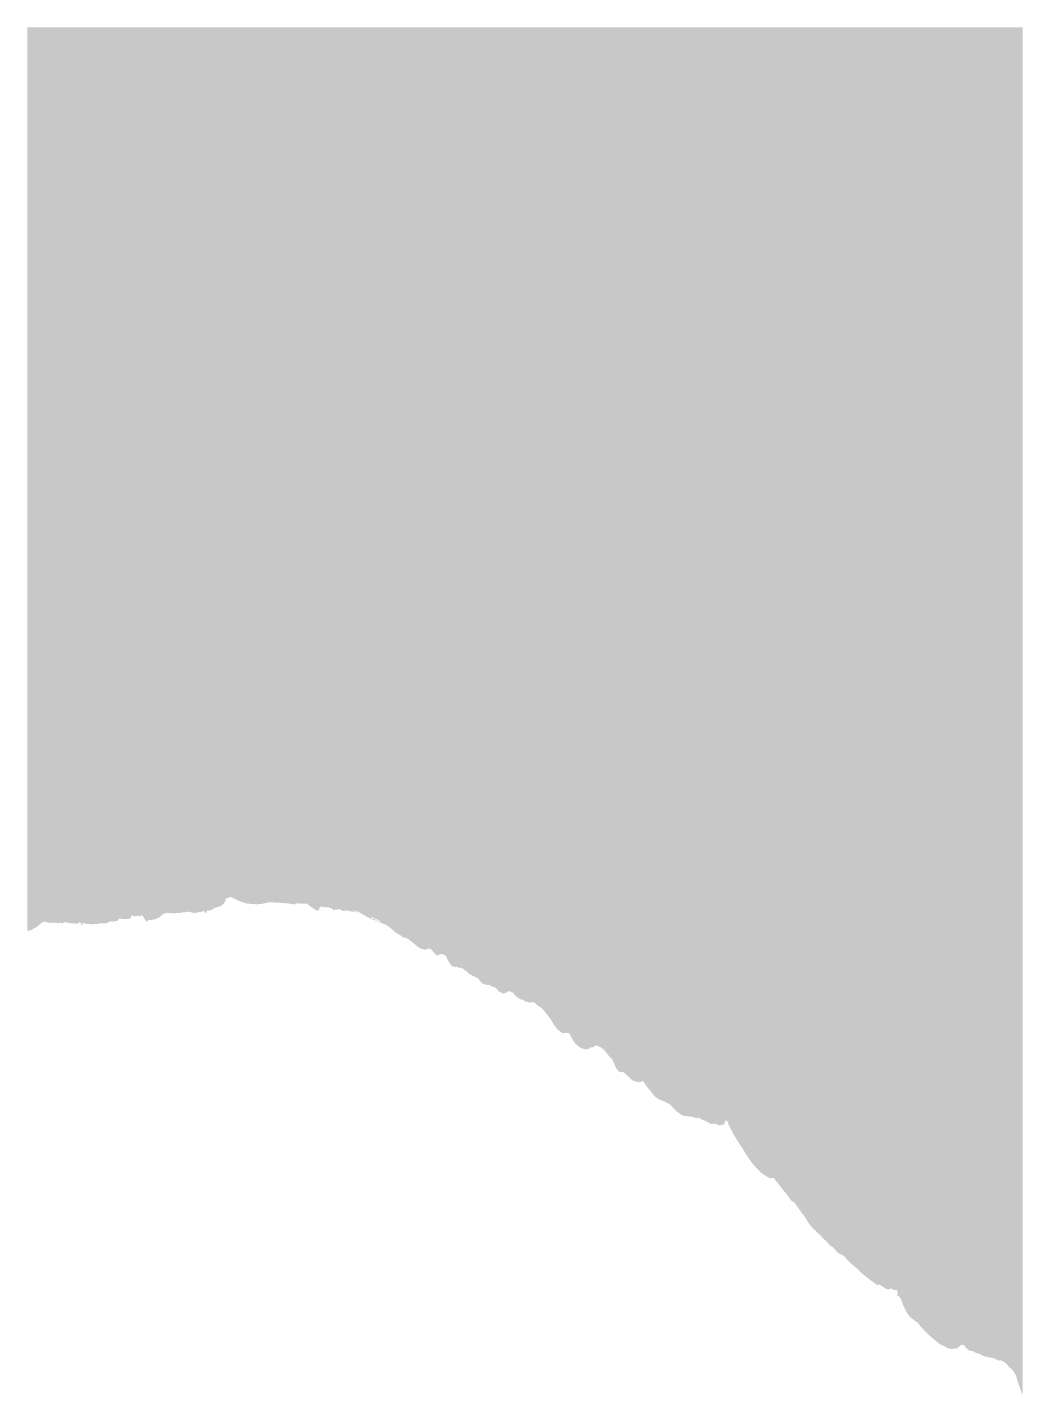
# Model space of a CAD drawing. Header units: inches. Extents: x 240830 to 693709, y 9465707 to 10087954.
import ezdxf

# ---------------------------------------------------------------- set-up
doc = ezdxf.new("R2010")
doc.units = ezdxf.units.IN
doc.header["$MEASUREMENT"] = 0

msp = doc.modelspace()

# ---------------------------------------------------------------- hatches: boundary and pattern name
msp.add_hatch(color=256).paths.add_polyline_path([(545883, 9591912), (545883, 9591878), (545882, 9591873), (545882, 9591867), (545882, 9591862), (545882, 9591858), (545882, 9591854), (545882, 9591849), (545882, 9591842), (545881, 9591835), (545882, 9591832), (545882, 9591828), (545883, 9591824), (545883, 9591821), (545883, 9591819), (545883, 9591813), (545882, 9591806), (545882, 9591801), (545881, 9591795), (545880, 9591789), (545880, 9591782), (545880, 9591777), (545880, 9591774), (545880, 9591767), (545881, 9591762), (545881, 9591755), (545881, 9591752), (545881, 9591748), (545880, 9591745), (545880, 9591741), (545880, 9591731), (545879, 9591726), (545879, 9591724), (545879, 9591723), (545880, 9591720), (545880, 9591718), (545880, 9591715), (545879, 9591712), (545879, 9591710), (545880, 9591707), (545880, 9591704), (545879, 9591698), (545879, 9591691), (545879, 9591685), (545878, 9591682), (545878, 9591680), (545877, 9591679), (545876, 9591678), (545873, 9591676), (545870, 9591672), (545867, 9591669), (545864, 9591667), (545862, 9591664), (545859, 9591661), (545856, 9591658), (545855, 9591655), (545853, 9591654), (545852, 9591653), (545852, 9591652), (545852, 9591652), (545853, 9591651), (545853, 9591650), (545853, 9591649), (545853, 9591646), (545853, 9591645), (545854, 9591644), (545855, 9591643), (545856, 9591642), (545858, 9591641), (545859, 9591640), (545860, 9591638), (545861, 9591637), (545861, 9591635), (545860, 9591633), (545860, 9591629), (545860, 9591622), (545860, 9591616), (545860, 9591609), (545861, 9591602), (545862, 9591597), (545864, 9591592), (545866, 9591587), (545867, 9591585), (545869, 9591583), (545870, 9591581), (545871, 9591578), (545872, 9591575), (545872, 9591572), (545872, 9591572), (545793, 9591572), (545797, 9591420), (545797, 9591420), (545735, 9591458), (545665, 9591476), (545554, 9591489), (545458, 9591516), (545362, 9591572), (545217, 9591596), (544984, 9591672), (544817, 9591712), (544711, 9591736), (544669, 9591754), (544603, 9591770), (544539, 9591789), (544463, 9591810), (544354, 9591844), (544095, 9591911), (543976, 9591956), (543894, 9591985), (543828, 9591961), (543767, 9591940), (543667, 9591973), (543638, 9591966), (543598, 9591966), (543553, 9591987), (543473, 9592019), (543402, 9592090), (543349, 9592154), (543275, 9592208), (543187, 9592265), (543111, 9592273), (543050, 9592273), (543002, 9592268), (542921, 9592261), (542878, 9592252), (542816, 9592234), (542658, 9592197), (542551, 9592170), (542463, 9592138), (542373, 9592154), (542285, 9592143), (542113, 9592183), (542005, 9592231), (541939, 9592231), (541875, 9592223), (541708, 9592257), (541457, 9592302), (541336, 9592347), (541235, 9592376), (541153, 9592400), (541039, 9592434), (540920, 9592466), (540732, 9592553), (540579, 9592577), (540423, 9592546), (540327, 9592495), (540184, 9592450), (540079, 9592456), (539967, 9592482), (539856, 9592469), (539753, 9592509), (539512, 9592580), (539293, 9592667), (538978, 9592807), (538600, 9592998), (538488, 9593077), (538282, 9593231), (538208, 9593249), (538163, 9593271), (538049, 9593355), (537761, 9593527), (537716, 9593562), (537644, 9593617), (537581, 9593665), (537475, 9593749), (537382, 9593821), (537221, 9593913), (537052, 9594022), (536935, 9594109), (536853, 9594170), (536721, 9594268), (536647, 9594324), (536546, 9594403), (536306, 9594596), (536081, 9594776), (535911, 9594932), (535501, 9595371), (535393, 9595488), (535094, 9595816), (535006, 9595887), (534943, 9595951), (534877, 9595990), (534827, 9596057), (534758, 9596115), (534475, 9596424), (534345, 9596668), (534218, 9596801), (534139, 9596903), (533890, 9597157), (533805, 9597250), (533715, 9597313), (533644, 9597387), (533562, 9597448), (533477, 9597525), (533344, 9597677), (533121, 9597841), (532737, 9598057), (532649, 9598106), (532427, 9598284), (532318, 9598311), (532236, 9598343), (532165, 9598385), (532020, 9598427), (531936, 9598462), (531834, 9598491), (531686, 9598546), (531572, 9598612), (531472, 9598649), (531347, 9598723), (531275, 9598753), (531199, 9598795), (531034, 9598923), (530707, 9599147), (530670, 9599224), (530563, 9599275), (530503, 9599282), (530419, 9599295), (530337, 9599316), (530218, 9599345), (530109, 9599377), (529934, 9599438), (529845, 9599488), (529707, 9599504), (529540, 9599546), (529392, 9599602), (529279, 9599648), (529157, 9599687), (529070, 9599732), (528969, 9599777), (528855, 9599840), (528746, 9599909), (528604, 9599962), (528257, 9600052), (527950, 9600216), (527508, 9600539), (527148, 9600827), (526733, 9601139), (526601, 9601266), (526365, 9601444), (526061, 9601742), (525870, 9601978), (525540, 9602325), (525339, 9602587), (525246, 9602721), (525185, 9602816), (525122, 9602885), (524979, 9603142), (524921, 9603179), (524878, 9603248), (524799, 9603391), (524709, 9603523), (524643, 9603629), (524540, 9603761), (524452, 9603864), (524361, 9603960), (524124, 9604219), (523950, 9604394), (523656, 9604706), (523460, 9604931), (523381, 9605023), (523315, 9605100), (523222, 9605227), (523079, 9605428), (522928, 9605603), (522878, 9605679), (522844, 9605740), (522812, 9605777), (522754, 9605830), (522473, 9606177), (522312, 9606404), (522184, 9606654), (522058, 9606799), (522021, 9606875), (521920, 9607016), (521849, 9607143), (521769, 9607264), (521634, 9607524), (521510, 9607711), (521485, 9607761), (521476, 9607778), (521468, 9607792), (521412, 9607894), (521343, 9607960), (521264, 9608021), (521222, 9608090), (521177, 9608175), (521116, 9608235), (521052, 9608264), (520954, 9608341), (520902, 9608423), (520851, 9608481), (520783, 9608481), (520738, 9608434), (520737, 9608379), (520761, 9608373), (520774, 9608346), (520781, 9608317), (520745, 9608280), (520696, 9608250), (520679, 9608261), (520651, 9608261), (520620, 9608264), (520590, 9608243), (520558, 9608263), (520539, 9608239), (520478, 9608234), (520425, 9608220), (520379, 9608214), (520309, 9608153), (520235, 9608143), (520163, 9608114), (520091, 9608087), (520031, 9608055), (519975, 9608054), (519947, 9608065), (519920, 9608057), (519855, 9608052), (519799, 9608043), (519727, 9608010), (519613, 9608000), (519531, 9608010), (519409, 9608003), (519195, 9608007), (519134, 9608013), (519033, 9608013), (518992, 9608033), (518946, 9608023), (518893, 9608024), (518810, 9608035), (518737, 9608034), (518634, 9608054), (518528, 9608055), (518343, 9608085), (518023, 9608111), (517658, 9608201), (517398, 9608280), (517014, 9608377), (516902, 9608403), (516420, 9608624), (516128, 9608844), (515747, 9609119), (515480, 9609318), (515192, 9609561), (514837, 9609918), (514578, 9610233), (514459, 9610365), (514218, 9610574), (513930, 9610815), (513647, 9611080), (513274, 9611437), (512628, 9612006), (512427, 9612209), (512292, 9612307), (512176, 9612373), (512091, 9612429), (512035, 9612485), (511969, 9612514), (511887, 9612495), (511816, 9612485), (511721, 9612479), (511636, 9612437), (511530, 9612445), (511406, 9612463), (511334, 9612524), (511260, 9612522), (511138, 9612524), (510990, 9612524), (510914, 9612556), (510816, 9612559), (510657, 9612548), (510559, 9612461), (510456, 9612485), (510297, 9612543), (510130, 9612654), (510056, 9612707), (509964, 9612786), (509866, 9612850), (509755, 9612966), (509583, 9613154), (509345, 9613448), (509114, 9613770), (508702, 9614485), (508381, 9615101), (508167, 9615593), (508117, 9615768), (507985, 9616019), (507936, 9616123), (507541, 9616969), (507495, 9617046), (507447, 9617145), (507388, 9617279), (507327, 9617457), (507249, 9617653), (507178, 9617906), (507061, 9618120), (507040, 9618173), (507037, 9618205), (507019, 9618275), (506992, 9618290), (506987, 9618331), (506972, 9618342), (506967, 9618367), (506955, 9618392), (506932, 9618414), (506918, 9618440), (506851, 9618550), (506793, 9618605), (506764, 9618632), (506686, 9618779), (506664, 9618774), (506621, 9618841), (506577, 9618838), (506551, 9618852), (506476, 9618859), (506380, 9618930), (506352, 9618941), (506320, 9618979), (506227, 9619072), (506169, 9619106), (506111, 9619131), (506053, 9619164), (506000, 9619233), (505993, 9619284), (505963, 9619325), (505920, 9619394), (505880, 9619413), (505852, 9619476), (505824, 9619481), (505744, 9619597), (505677, 9619672), (505644, 9619739), (505609, 9619742), (505602, 9619769), (505566, 9619783), (505547, 9619818), (505506, 9619845), (505488, 9619883), (505445, 9619897), (505379, 9619961), (505362, 9619982), (505331, 9620013), (505256, 9620044), (505226, 9620065), (505027, 9620316), (504968, 9620456), (504889, 9620583), (504810, 9620695), (504751, 9620745), (504685, 9620802), (504635, 9620866), (504558, 9620954), (504514, 9621070), (504453, 9621148), (504275, 9621380), (504259, 9621404), (504237, 9621466), (504214, 9621482), (504189, 9621529), (504147, 9621548), (504114, 9621587), (504083, 9621600), (504059, 9621625), (504018, 9621662), (503973, 9621689), (503904, 9621767), (503839, 9621877), (503791, 9621999), (503727, 9622065), (503664, 9622118), (503614, 9622171), (503536, 9622221), (503503, 9622262), (503421, 9622327), (503317, 9622422), (503204, 9622602), (502960, 9622922), (502914, 9622969), (502843, 9622998), (502701, 9623072), (502537, 9623193), (502526, 9623213), (502465, 9623282), (502378, 9623346), (502285, 9623417), (502185, 9623475), (502065, 9623532), (501958, 9623605), (501870, 9623666), (501841, 9623703), (501817, 9623717), (501807, 9623772), (501730, 9623827), (501629, 9623870), (501513, 9623917), (501417, 9623946), (501374, 9623955), (501270, 9623965), (501185, 9624002), (501120, 9624044), (501023, 9624116), (500952, 9624187), (500883, 9624288), (500793, 9624335), (500701, 9624391), (500629, 9624436), (500547, 9624470), (500497, 9624438), (500452, 9624423), (500399, 9624431), (500277, 9624454), (500190, 9624481), (500113, 9624507), (500044, 9624538), (499984, 9624559), (499919, 9624570), (499864, 9624562), (499832, 9624548), (499782, 9624536), (499738, 9624491), (499652, 9624481), (499568, 9624507), (499489, 9624528), (499413, 9624546), (499327, 9624539), (499240, 9624542), (499176, 9624519), (499114, 9624422), (499079, 9624371), (499043, 9624360), (498955, 9624353), (498871, 9624358), (498787, 9624349), (498738, 9624331), (498704, 9624301), (498673, 9624258), (498641, 9624246), (498569, 9624231), (498523, 9624193), (498487, 9624052), (498370, 9623878), (498254, 9623813), (498064, 9623775), (497732, 9623729), (497499, 9623766), (497280, 9623796), (497049, 9623672), (496983, 9623657), (496812, 9623668), (496745, 9623675), (496725, 9623659), (496679, 9623576), (496657, 9623570), (496627, 9623581), (496553, 9623571), (496518, 9623561), (496511, 9623545), (496563, 9623547), (496565, 9623489), (496565, 9623435), (496550, 9623385), (496487, 9623313), (496447, 9623274), (496407, 9623258), (496379, 9623230), (496342, 9623178), (496271, 9623114), (496250, 9623087), (496236, 9623052), (496146, 9622990), (496098, 9622985), (496076, 9622960), (495958, 9622939), (495621, 9622962), (495503, 9622995), (495492, 9622918), (495460, 9622883), (495393, 9622879), (495329, 9622872), (495287, 9622892), (495254, 9622879), (495107, 9622940), (495083, 9622881), (495035, 9622852), (494996, 9622878), (494909, 9622853), (494856, 9622858), (494808, 9622835), (494707, 9622804), (494585, 9622803), (494179, 9622943), (493833, 9623096), (493549, 9623221), (493504, 9623264), (493215, 9623344), (493069, 9623368), (492964, 9623391), (492829, 9623449), (492817, 9623454), (492653, 9623559), (492555, 9623657), (492361, 9623711), (492065, 9623859), (491758, 9624039), (491403, 9624346), (491162, 9624564), (490725, 9624906), (490456, 9625182), (490194, 9625481), (489858, 9625918), (488524, 9627926), (488013, 9628913), (487732, 9629598), (487476, 9630038), (487359, 9630120), (487223, 9630195), (487083, 9630237), (486987, 9630290), (486907, 9630251), (486847, 9630222), (486752, 9630226), (486540, 9630339), (486181, 9630352), (486031, 9630402), (485827, 9630425), (485783, 9630408), (485546, 9630317), (485472, 9630286), (485315, 9630258), (485046, 9630297), (484914, 9630267), (484833, 9630184), (484681, 9630168), (484517, 9630193), (484400, 9630243), (484165, 9630352), (484063, 9630413), (484031, 9630437), (483965, 9630469), (483895, 9630517), (483248, 9631059), (482626, 9631341), (482310, 9631657), (482145, 9631852), (481923, 9632101), (481834, 9632226), (481711, 9632331), (481688, 9632351), (481640, 9632455), (481547, 9632567), (481407, 9632733), (481262, 9632855), (480277, 9634225), (479236, 9636039), (479239, 9636082), (479181, 9636190), (479122, 9636204), (479133, 9636250), (479123, 9636394), (479088, 9636412), (479078, 9636371), (479038, 9636404), (479005, 9636536), (478971, 9636601), (478910, 9636623), (478882, 9636656), (478882, 9636725), (478827, 9636756), (478767, 9636908), (478704, 9636922), (478691, 9636964), (478598, 9637029), (478517, 9637136), (478389, 9637208), (478250, 9637371), (478157, 9637540), (478015, 9637758), (477995, 9637820), (477948, 9637870), (477933, 9637952), (477902, 9637986), (477867, 9637991), (477850, 9638032), (477857, 9638080), (477808, 9638151), (477731, 9638209), (477637, 9638304), (477498, 9638398), (477293, 9638659), (477247, 9638756), (477207, 9638795), (477182, 9638855), (477150, 9638840), (477106, 9638878), (477098, 9638932), (476956, 9639099), (476905, 9639118), (476799, 9639346), (476714, 9639477), (476640, 9639546), (476572, 9639667), (476416, 9639838), (476301, 9639920), (475393, 9641055), (475330, 9641093), (475146, 9641289), (475095, 9641314), (475067, 9641366), (475039, 9641394), (475018, 9641432), (474989, 9641495), (474879, 9641561), (474837, 9641629), (474700, 9641786), (474638, 9641814), (474569, 9641889), (474511, 9641938), (474491, 9641956), (474435, 9642011), (474420, 9642027), (474322, 9642086), (474234, 9642125), (474122, 9642117), (473927, 9642184), (473695, 9642311), (473565, 9642388), (473311, 9642592), (473144, 9642729), (472940, 9642928), (472718, 9643145), (472233, 9643638), (472208, 9643736), (472051, 9643777), (471944, 9643854), (471737, 9643980), (471447, 9644139), (471219, 9644240), (471087, 9644290), (471011, 9644305), (470915, 9644320), (470793, 9644329), (470718, 9644321), (470651, 9644325), (470523, 9644322), (470497, 9644324), (470432, 9644325), (470366, 9644327), (470318, 9644327), (470282, 9644319), (470231, 9644303), (470183, 9644285), (470130, 9644272), (470087, 9644253), (470033, 9644234), (469977, 9644212), (469958, 9644205), (469935, 9644195), (469834, 9644155), (469702, 9644108), (469606, 9644086), (469537, 9644082), (469368, 9644097), (469277, 9644108), (469186, 9644120), (469157, 9644133), (469129, 9644147), (469071, 9644174), (468948, 9644201), (468832, 9644255), (468394, 9644423), (468012, 9644526), (467482, 9644622), (467083, 9644816), (466883, 9644974), (466615, 9645184), (466096, 9645530), (465909, 9645525), (465767, 9645545), (465698, 9645536), (465654, 9645517), (465603, 9645504), (465544, 9645506), (465475, 9645528), (465414, 9645547), (465394, 9645553), (465305, 9645590), (465262, 9645607), (465220, 9645624), (465157, 9645658), (465137, 9645668), (465116, 9645684), (464610, 9646033), (464318, 9646137), (464173, 9646218), (463872, 9646466), (463304, 9646816), (463024, 9647093), (462738, 9647400), (462389, 9647885), (462192, 9648203), (462066, 9648454), (461761, 9648710), (461526, 9648746), (461474, 9648796), (461306, 9648848), (461175, 9648884), (461132, 9648927), (461009, 9649000), (460905, 9649033), (460740, 9649133), (460474, 9649194), (460430, 9649209), (460389, 9649203), (460326, 9649226), (460143, 9649229), (460103, 9649235), (460071, 9649252), (459958, 9649266), (459905, 9649276), (459875, 9649265), (459807, 9649253), (459749, 9649254), (459665, 9649258), (459604, 9649259), (459544, 9649252), (459497, 9649246), (459456, 9649246), (459396, 9649230), (459320, 9649195), (459206, 9649122), (459116, 9649040), (459065, 9648952), (458988, 9648871), (458920, 9648817), (458868, 9648792), (458829, 9648763), (458777, 9648730), (458712, 9648698), (458594, 9648649), (458560, 9648611), (458494, 9648580), (458146, 9648534), (458108, 9648535), (458033, 9648537), (458000, 9648512), (457904, 9648478), (457861, 9648451), (457829, 9648425), (457799, 9648407), (457787, 9648380), (457779, 9648344), (457815, 9648271), (457898, 9648201), (457898, 9648201), (457863, 9648137), (457815, 9648062), (457578, 9648107), (457422, 9648200), (457134, 9648397), (456855, 9648597), (456579, 9648624), (456351, 9648720), (455894, 9648860), (455597, 9649069), (455386, 9649269), (455274, 9649363), (455102, 9649590), (454716, 9649976), (454340, 9650481), (454129, 9650671), (453396, 9651154), (453176, 9651288), (452993, 9651315), (452702, 9651273), (452559, 9651320), (452001, 9651655), (451761, 9651767), (451671, 9651864), (451515, 9651996), (451323, 9652083), (451184, 9652078), (451106, 9652073), (451001, 9652095), (450895, 9652136), (450820, 9652186), (450734, 9652218), (450650, 9652231), (450536, 9652211), (450416, 9652205), (450362, 9652198), (450303, 9652202), (450237, 9652198), (450137, 9652209), (450023, 9652270), (449904, 9652306), (449772, 9652317), (449703, 9652305), (449482, 9652263), (449391, 9652307), (449276, 9652337), (449199, 9652366), (449127, 9652382), (449063, 9652394), (448957, 9652410), (448862, 9652431), (448748, 9652455), (448667, 9652478), (448577, 9652508), (448484, 9652558), (448393, 9652618), (447852, 9652939), (447561, 9653142), (447219, 9653469), (446820, 9654018), (446541, 9654402), (446302, 9654646), (446040, 9655072), (445900, 9655225), (445631, 9655328), (445268, 9655434), (445074, 9655530), (444794, 9655694), (444553, 9655837), (444215, 9656056), (443947, 9656120), (443643, 9656210), (443323, 9656398), (442915, 9656683), (442589, 9656884), (442225, 9656953), (441907, 9657123), (441397, 9657544), (441074, 9657961), (440762, 9658308), (440217, 9658620), (439814, 9658938), (439421, 9659294), (438899, 9659644), (438832, 9659632), (438652, 9659656), (438443, 9659731), (438140, 9659945), (438062, 9659948), (437983, 9659980), (437804, 9659964), (437632, 9659970), (437535, 9659998), (437455, 9660006), (437317, 9659969), (437207, 9659944), (437136, 9659940), (437069, 9659957), (436989, 9659988), (436903, 9660022), (436362, 9660414), (436177, 9660504), (435983, 9660419), (435835, 9660353), (435637, 9660298), (435475, 9660287), (435285, 9660340), (435084, 9660390), (434869, 9660475), (434642, 9660557), (434203, 9660716), (433959, 9660874), (433724, 9661078), (433568, 9661255), (433319, 9661589), (433187, 9661800), (433025, 9662052), (432700, 9662520), (432557, 9662785), (432287, 9663224), (432200, 9663462), (432089, 9663697), (431861, 9663996), (431739, 9664245), (431660, 9664515), (431525, 9664912), (431403, 9665094), (431342, 9665294), (431123, 9665515), (430760, 9665690), (430266, 9665920), (430065, 9666005), (429890, 9666018), (429707, 9666097), (429488, 9666153), (429218, 9666290), (429057, 9666301), (428755, 9666280), (428496, 9666198), (428437, 9666044), (428332, 9665886), (428215, 9665798), (428096, 9665740), (427980, 9665716), (427919, 9665708), (427792, 9665661), (427580, 9665677), (427339, 9665706), (427059, 9665788), (426763, 9665936), (426593, 9666052), (426265, 9666357), (426062, 9666578), (425509, 9667246), (425260, 9667589), (425088, 9667843), (424892, 9668164), (424794, 9668246), (424717, 9668264), (424527, 9668257), (424395, 9668314), (424133, 9668459), (423946, 9668574), (423608, 9668757), (423524, 9668766), (423329, 9668763), (423164, 9668762), (423096, 9668721), (422872, 9668571), (422695, 9668427), (422607, 9668393), (422490, 9668351), (422410, 9668321), (422152, 9668264), (421976, 9668237), (421746, 9668240), (421528, 9668270), (421289, 9668343), (421165, 9668382), (421085, 9668438), (420985, 9668455), (420781, 9668543), (420735, 9668548), (420689, 9668553), (420484, 9668523), (420275, 9668534), (420095, 9668574), (419950, 9668687), (419920, 9668701), (419907, 9668707), (419608, 9668989), (419381, 9669058), (419059, 9669167), (418595, 9669426), (418303, 9669654), (418086, 9669862), (417666, 9670235), (417576, 9670360), (417280, 9670566), (416957, 9670754), (416698, 9670889), (416450, 9671137), (416272, 9671343), (415960, 9671632), (415778, 9671783), (415632, 9671867), (415407, 9672016), (414987, 9672346), (414764, 9672521), (414505, 9672735), (414124, 9672987), (413740, 9673233), (413335, 9673398), (413090, 9673508), (412634, 9673772), (412402, 9673820), (412140, 9673794), (411978, 9673693), (411907, 9673606), (411793, 9673587), (411682, 9673669), (411592, 9673836), (411319, 9674307), (411095, 9674513), (410798, 9674603), (410481, 9674712), (410036, 9675011), (409457, 9675468), (409023, 9675590), (408595, 9675892), (408267, 9676142), (407813, 9676487), (407561, 9676711), (407460, 9676817), (407107, 9677164), (406905, 9677359), (406393, 9677797), (405917, 9678180), (405483, 9678532), (405335, 9678643), (405162, 9678751), (405055, 9678841), (404211, 9679434), (403834, 9679630), (403498, 9679763), (403295, 9679823), (403189, 9679805), (403123, 9679744), (403033, 9679733), (402933, 9679846), (402858, 9679974), (402671, 9680107), (402448, 9680196), (402284, 9680255), (402160, 9680265), (402091, 9680215), (401996, 9680202), (401882, 9680300), (401757, 9680509), (401596, 9680740), (401450, 9680962), (401230, 9681217), (400861, 9681473), (400379, 9681768), (399972, 9681960), (399108, 9682390), (398355, 9682715), (397890, 9682916), (397798, 9682889), (397651, 9682830), (397488, 9682922), (397420, 9682915), (397296, 9682872), (397253, 9682828), (397226, 9682774), (397177, 9682670), (397167, 9682551), (397220, 9682509), (397344, 9682512), (397524, 9682530), (397717, 9682488), (397897, 9682386), (398287, 9682291), (398565, 9682271), (398860, 9682213), (399042, 9682083), (399131, 9681911), (399268, 9681781), (399341, 9681682), (399721, 9681564), (400362, 9681302), (400770, 9680877), (400964, 9680773), (401263, 9680659), (401554, 9680622), (401636, 9680519), (401636, 9680421), (401458, 9680403), (401234, 9680467), (400922, 9680545), (400731, 9680685), (400545, 9680862), (400415, 9681050), (400314, 9681135), (398971, 9681617), (398814, 9681649), (398714, 9681741), (398543, 9681785), (398483, 9681832), (398388, 9681792), (398362, 9681681), (398305, 9681743), (398025, 9681879), (397972, 9681947), (397879, 9681981), (397743, 9681994), (397702, 9682043), (397619, 9682060), (397508, 9682120), (397375, 9682205), (397203, 9682265), (397088, 9682284), (397042, 9682335), (396927, 9682396), (396643, 9682503), (396539, 9682548), (396465, 9682585), (396239, 9682619), (396159, 9682646), (396065, 9682760), (395974, 9682836), (395904, 9682891), (395829, 9682919), (395678, 9682963), (395578, 9683007), (395497, 9683058), (395430, 9683085), (395357, 9683124), (395258, 9683136), (395200, 9683177), (395142, 9683242), (395054, 9683313), (394981, 9683349), (394784, 9683468), (394653, 9683564), (394525, 9683666), (394419, 9683767), (394340, 9683743), (394240, 9683820), (393911, 9684011), (393822, 9684056), (393747, 9684112), (393555, 9684235), (393508, 9684194), (393288, 9684278), (393115, 9684405), (392666, 9684808), (392594, 9684849), (392576, 9684779), (392090, 9685110), (391072, 9685533), (390242, 9685826), (389972, 9685927), (389657, 9686025), (389453, 9686095), (389309, 9686097), (389192, 9686110), (389120, 9686064), (389103, 9685992), (389247, 9686024), (389317, 9685996), (389398, 9686028), (389503, 9686003), (389567, 9685953), (389674, 9685897), (389835, 9685798), (389901, 9685754), (389928, 9685683), (389985, 9685672), (390327, 9685427), (390538, 9685189), (390607, 9685155), (390585, 9685092), (390522, 9685085), (390470, 9685110), (390337, 9685221), (390139, 9685317), (390018, 9685346), (389967, 9685400), (389820, 9685462), (389716, 9685486), (389565, 9685517), (389158, 9685562), (389094, 9685524), (388950, 9685543), (388864, 9685579), (388760, 9685625), (388702, 9685606), (388590, 9685536), (388431, 9685586), (388320, 9685608), (388221, 9685653), (388159, 9685658), (388085, 9685651), (387860, 9685665), (387777, 9685686), (387707, 9685704), (387570, 9685742), (387494, 9685762), (387404, 9685775), (386867, 9685918), (386314, 9686085), (386015, 9686146), (385858, 9686159), (385734, 9686054), (385728, 9685976), (385947, 9685835), (386051, 9685787), (386273, 9685796), (386420, 9685764), (386559, 9685702), (386549, 9685610), (386400, 9685635), (386298, 9685636), (386161, 9685643), (385813, 9685779), (385738, 9685851), (385616, 9685911), (385366, 9686006), (385285, 9686028), (385152, 9686055), (385054, 9686032), (384963, 9685995), (384970, 9685907), (384917, 9685877), (384825, 9685963), (384744, 9685980), (384659, 9685886), (384541, 9685825), (384466, 9685837), (384112, 9686037), (384081, 9685963), (384005, 9685920), (384001, 9686050), (383969, 9686146), (383859, 9686190), (383831, 9686245), (383785, 9686279), (383696, 9686301), (383553, 9686306), (383437, 9686286), (383343, 9686331), (383165, 9686431), (382978, 9686519), (382821, 9686579), (382701, 9686595), (382587, 9686615), (382394, 9686663), (382210, 9686671), (382072, 9686598), (381903, 9686520), (381941, 9686466), (381968, 9686396), (381995, 9686247), (381935, 9686198), (381870, 9686323), (381794, 9686378), (381480, 9686470), (381316, 9686432), (381204, 9686395), (381134, 9686397), (381088, 9686442), (380892, 9686484), (380757, 9686455), (380672, 9686432), (380694, 9686334), (380575, 9686175), (380575, 9686059), (380433, 9686051), (380302, 9685943), (380215, 9685935), (380042, 9686225), (380100, 9686255), (380132, 9686321), (379855, 9686634), (379459, 9686882), (379218, 9686977), (378195, 9687314), (377711, 9687455), (377355, 9687444), (376743, 9687518), (376291, 9687530), (376009, 9687539), (375882, 9687471), (375762, 9687401), (375660, 9687369), (375638, 9687433), (375625, 9687528), (375478, 9687707), (374822, 9687851), (374763, 9687799), (374577, 9687815), (374392, 9687750), (374270, 9687646), (373970, 9687642), (373753, 9687562), (373405, 9687526), (373305, 9687491), (373287, 9687376), (373463, 9687352), (373715, 9687501), (373911, 9687499), (374015, 9687359), (374087, 9687189), (373946, 9687128), (373863, 9687196), (373709, 9687223), (373653, 9686940), (373744, 9686779), (373808, 9686697), (373756, 9686599), (373677, 9686604), (373569, 9686663), (373511, 9686456), (373397, 9686347), (373365, 9686261), (373336, 9686140), (372873, 9686010), (372482, 9686152), (372397, 9686176), (372313, 9686225), (372162, 9686332), (371947, 9686406), (371709, 9686536), (371687, 9686618), (371711, 9686692), (371672, 9686766), (371587, 9686787), (371497, 9686779), (371492, 9686650), (371404, 9686560), (371324, 9686569), (371137, 9686776), (371051, 9686862), (370734, 9687152), (370522, 9687318), (370238, 9687508), (370069, 9687616), (369953, 9687681), (369852, 9687789), (369691, 9687913), (369577, 9688024), (369446, 9688106), (369309, 9688186), (369222, 9688233), (369130, 9688288), (368967, 9688363), (368914, 9688403), (368841, 9688438), (368779, 9688518), (368757, 9688579), (368688, 9688620), (368596, 9688640), (368558, 9688684), (368548, 9688755), (368439, 9688871), (368377, 9688996), (368338, 9689041), (368308, 9689108), (368229, 9689150), (368100, 9689101), (368002, 9689092), (367928, 9689079), (367842, 9689089), (367763, 9689095), (367676, 9689109), (367552, 9689121), (367427, 9689117), (367229, 9689131), (367023, 9689160), (366862, 9689157), (366743, 9689187), (366586, 9689213), (366435, 9689239), (366270, 9689156), (366143, 9689130), (365990, 9689152), (365869, 9689170), (365710, 9689187), (365625, 9689203), (365531, 9689184), (365429, 9689194), (365335, 9689201), (365202, 9689175), (365089, 9689177), (364966, 9689191), (364853, 9689215), (364697, 9689250), (364607, 9689257), (364425, 9689241), (364210, 9689245), (364016, 9689248), (363740, 9689225), (363586, 9689250), (363393, 9689227), (363218, 9689213), (362944, 9689156), (362710, 9689076), (362637, 9688946), (362620, 9688851), (362538, 9688779), (362420, 9688794), (362216, 9688809), (362038, 9688853), (361844, 9688875), (360688, 9689071), (360513, 9689123), (360417, 9689128), (360302, 9689115), (360240, 9689122), (359890, 9689189), (359731, 9689204), (359554, 9689229), (359204, 9689296), (358970, 9689323), (358899, 9689310), (358631, 9689343), (358398, 9689362), (358215, 9689375), (358058, 9689369), (358007, 9689374), (357972, 9689324), (357822, 9689334), (357470, 9689435), (357289, 9689447), (357200, 9689433), (356800, 9689430), (356126, 9689521), (355719, 9689550), (355249, 9689556), (354992, 9689551), (354733, 9689548), (353991, 9689625), (353499, 9689658), (353091, 9689693), (352597, 9689753), (352384, 9689758), (352033, 9689768), (351672, 9689766), (351212, 9689754), (350994, 9689741), (350571, 9689685), (349925, 9689543), (349510, 9689440), (348698, 9689314), (348372, 9689255), (348243, 9689226), (348137, 9689202), (348006, 9689150), (347837, 9689108), (347704, 9689085), (347615, 9689061), (347511, 9689052), (347112, 9689032), (346796, 9688997), (345980, 9688932), (345348, 9688899), (344438, 9688918), (344220, 9688923), (343829, 9688950), (343423, 9688954), (343035, 9688983), (342210, 9689072), (341927, 9689123), (341710, 9689185), (341278, 9689179), (341106, 9689189), (340570, 9689265), (340413, 9689299), (340031, 9689392), (338919, 9689765), (338446, 9689976), (338256, 9690038), (338171, 9690060), (337994, 9690107), (337780, 9690175), (337438, 9690348), (337320, 9690397), (336851, 9690569), (336626, 9690660), (336448, 9690725), (336259, 9690802), (336151, 9690853), (335965, 9690935), (335777, 9691028), (335218, 9691292), (334526, 9691654), (334108, 9691841), (333563, 9692110), (333491, 9692140), (333287, 9692121), (333157, 9692105), (333102, 9692060), (332880, 9691903), (332639, 9691869), (332591, 9691882), (332440, 9691881), (332359, 9691835), (332278, 9691789), (331961, 9691744), (331891, 9691656), (331807, 9691574), (331733, 9691560), (331657, 9691543), (331600, 9691489), (331571, 9691436), (331516, 9691417), (331399, 9691417), (331285, 9691425), (331201, 9691441), (331113, 9691449), (331026, 9691399), (330984, 9691357), (330952, 9691304), (330952, 9691232), (330979, 9691169), (331031, 9691079), (331069, 9690946), (331095, 9690841), (331119, 9690735), (331140, 9690663), (331129, 9690587), (331050, 9690446), (330667, 9689973), (330591, 9689838), (330419, 9689626), (330312, 9689444), (330044, 9689113), (329907, 9688898), (329742, 9688740), (329458, 9688471), (329141, 9688247), (328893, 9688116), (328556, 9687952), (328188, 9687844), (327897, 9687715), (327569, 9687677), (327459, 9687617), (327374, 9687597), (327318, 9687578), (327221, 9687502), (327118, 9687474), (326941, 9687450), (326803, 9687407), (326750, 9687372), (326668, 9687348), (326536, 9687327), (326443, 9687321), (326343, 9687321), (326247, 9687339), (326184, 9687339), (326084, 9687332), (325926, 9687096), (325838, 9686998), (325744, 9686910), (325649, 9686886), (325538, 9686854), (325485, 9686801), (325441, 9686747), (325401, 9686700), (325329, 9686664), (325224, 9686622), (325142, 9686558), (325001, 9686485), (324876, 9686421), (324731, 9686364), (324548, 9686279), (324315, 9686198), (323541, 9685975), (323269, 9685986), (322975, 9686049), (322679, 9686131), (322623, 9686094), (322546, 9685837), (322422, 9685642), (322353, 9685507), (322398, 9685393), (322468, 9685387), (322891, 9685323), (322651, 9685213), (322471, 9685163), (322159, 9685029), (322041, 9685044), (321852, 9685032), (321742, 9685081), (321648, 9685154), (321630, 9685228), (321577, 9685398), (321258, 9685703), (321146, 9685761), (320918, 9685831), (320721, 9685806), (320634, 9685780), (320250, 9685580), (320025, 9685470), (319847, 9685390), (320007, 9685402), (320072, 9685398), (320188, 9685398), (320175, 9685350), (320083, 9685317), (319956, 9685297), (319443, 9685280), (319271, 9685300), (319023, 9685285), (318666, 9685205), (318472, 9685184), (318329, 9685143), (318003, 9685125), (317700, 9685005), (317537, 9684954), (317339, 9684940), (317124, 9684948), (316723, 9684955), (316481, 9684969), (316030, 9685042), (315540, 9685207), (315252, 9685280), (314934, 9685419), (314715, 9685460), (314468, 9685549), (314345, 9685580), (314227, 9685544), (313910, 9685431), (313731, 9685403), (313541, 9685357), (313364, 9685318), (313146, 9685314), (312817, 9685260), (312624, 9685244), (312389, 9685232), (312102, 9685177), (311761, 9685183), (311643, 9685186), (311536, 9685198), (311478, 9685220), (311331, 9685212), (311234, 9685167), (311184, 9685194), (311132, 9685242), (311062, 9685229), (311005, 9685193), (311032, 9685102), (310979, 9685082), (310973, 9685159), (310884, 9685120), (310872, 9685043), (310811, 9685035), (310746, 9685003), (310657, 9684984), (310544, 9684954), (310471, 9684934), (310399, 9684915), (310284, 9684910), (310224, 9684935), (309968, 9684898), (309421, 9684923), (308975, 9684956), (308130, 9684808), (307755, 9684742), (307519, 9684735), (307330, 9684722), (307262, 9684717), (307044, 9684739), (306966, 9684744), (306891, 9684757), (306820, 9684765), (306516, 9684788), (306046, 9684896), (305925, 9684903), (305857, 9684922), (305762, 9684910), (305680, 9684895), (305608, 9684881), (305485, 9684883), (305381, 9684892), (305225, 9684906), (305131, 9684922), (305057, 9684932), (304889, 9684946), (304799, 9684964), (304717, 9685000), (304642, 9684981), (304584, 9684963), (304531, 9684990), (304434, 9684983), (304323, 9684969), (304109, 9684882), (303931, 9684831), (303858, 9684829), (303777, 9684801), (303726, 9684755), (303668, 9684752), (303544, 9684799), (303476, 9684766), (303431, 9684713), (303367, 9684728), (303306, 9684765), (303229, 9684718), (303178, 9684675), (303095, 9684659), (303054, 9684620), (302943, 9684523), (302933, 9684580), (302846, 9684536), (302761, 9684508), (302707, 9684473), (302727, 9684431), (302666, 9684395), (302593, 9684396), (302528, 9684305), (302479, 9684270), (302431, 9684295), (302382, 9684266), (302304, 9684222), (302249, 9684170), (302193, 9684117), (302139, 9684095), (302071, 9684027), (302007, 9683967), (301954, 9683910), (301925, 9683858), (301859, 9683789), (301859, 9683749), (301679, 9683565), (301511, 9683426), (301354, 9683325), (301048, 9683068), (300806, 9682902), (300431, 9682710), (300286, 9682634), (300086, 9682526), (299726, 9682323), (299630, 9682293), (299394, 9682220), (299226, 9682171), (299072, 9682133), (298829, 9682039), (298718, 9682014), (298619, 9681970), (298037, 9681861), (297442, 9681770), (296626, 9681673), (296552, 9681691), (296262, 9681678), (296160, 9681693), (296110, 9681653), (296022, 9681636), (295943, 9681612), (295687, 9681489), (295501, 9681399), (295351, 9681318), (295194, 9681179), (295099, 9681011), (295068, 9680965), (295022, 9680895), (294945, 9680857), (294885, 9680887), (294822, 9680928), (294820, 9681007), (294806, 9681083), (294777, 9681126), (294756, 9681167), (294741, 9681215), (294712, 9681272), (294678, 9681326), (294644, 9681351), (294597, 9681420), (294598, 9681501), (294610, 9681555), (294634, 9681625), (294555, 9681692), (294507, 9681636), (294427, 9681660), (294324, 9681788), (294293, 9681847), (294252, 9681898), (294245, 9681951), (294313, 9682009), (294322, 9682078), (294345, 9682143), (294289, 9682167), (294240, 9682122), (294136, 9682097), (294074, 9682089), (294039, 9682157), (294027, 9682213), (294056, 9682265), (294050, 9682316), (293988, 9682317), (293987, 9682370), (294010, 9682439), (294021, 9682495), (294028, 9682569), (293944, 9682559), (293935, 9682612), (293875, 9682640), (293827, 9682620), (293774, 9682670), (293743, 9682733), (293792, 9682754), (293874, 9682771), (293952, 9682802), (293928, 9682859), (293879, 9682866), (293831, 9682860), (293794, 9682817), (293758, 9682862), (293738, 9682908), (293710, 9682948), (293712, 9682999), (293738, 9683067), (293774, 9683106), (293700, 9683119), (293622, 9683078), (293588, 9683043), (293535, 9683063), (293491, 9683102), (293501, 9683144), (293476, 9683189), (293480, 9683242), (293492, 9683301), (293490, 9683379), (293481, 9683429), (293475, 9683491), (293453, 9683547), (293406, 9683573), (293365, 9683595), (293306, 9683598), (293277, 9683653), (293254, 9683719), (293238, 9683757), (293181, 9683768), (293156, 9683837), (293116, 9683888), (293061, 9683918), (292979, 9683929), (292936, 9684004), (292971, 9684039), (292929, 9684103), (292878, 9684122), (292831, 9684131), (292819, 9684094), (292794, 9684010), (292787, 9683934), (292795, 9683851), (292727, 9683727), (292718, 9683670), (292740, 9683619), (292697, 9683565), (292659, 9683507), (292614, 9683483), (292572, 9683474), (292520, 9683480), (292475, 9683459), (292409, 9683464), (292353, 9683469), (292288, 9683454), (292215, 9683460), (292143, 9683477), (292070, 9683489), (291933, 9683535), (291944, 9683582), (291896, 9683595), (291811, 9683560), (291716, 9683569), (291661, 9683579), (291582, 9683599), (291487, 9683638), (291423, 9683660), (291454, 9683692), (291497, 9683725), (291503, 9683788), (291431, 9683756), (291370, 9683715), (291322, 9683711), (291305, 9683650), (291271, 9683671), (291219, 9683624), (291154, 9683617), (291084, 9683619), (290996, 9683624), (290891, 9683632), (290800, 9683622), (290739, 9683612), (290685, 9683613), (290634, 9683639), (290594, 9683617), (290496, 9683594), (290438, 9683579), (290358, 9683532), (290293, 9683501), (290185, 9683465), (290103, 9683463), (290040, 9683447), (289948, 9683434), (289842, 9683432), (289743, 9683441), (289654, 9683439), (289529, 9683450), (289186, 9683470), (289096, 9683471), (289000, 9683472), (288843, 9683502), (288788, 9683524), (288660, 9683578), (288612, 9683629), (288593, 9683678), (288513, 9683687), (288483, 9683642), (288433, 9683635), (288457, 9683682), (288445, 9683758), (288375, 9683785), (288318, 9683763), (288252, 9683735), (288195, 9683715), (288185, 9683781), (288137, 9683815), (288054, 9683748), (287998, 9683697), (288022, 9683628), (288076, 9683576), (288079, 9683497), (288077, 9683423), (288073, 9683359), (288069, 9683252), (288052, 9683151), (288049, 9683061), (288028, 9682993), (287999, 9682896), (287992, 9682838), (287940, 9682765), (287861, 9682678), (287777, 9682612), (287673, 9682532), (287454, 9682398), (287266, 9682309), (287171, 9682275), (287100, 9682269), (287020, 9682237), (286922, 9682213), (286649, 9682152), (286407, 9682118), (286197, 9682101), (285939, 9682110), (285354, 9682102), (285085, 9682159), (284614, 9682141), (284091, 9682236), (283973, 9682228), (283601, 9682322), (283305, 9682385), (283059, 9682409), (282825, 9682371), (282635, 9682366), (282532, 9682325), (282460, 9682266), (282388, 9682175), (282319, 9682028), (282261, 9681875), (282231, 9681760), (282211, 9681682), (282167, 9681623), (281793, 9681428), (281441, 9681292), (281162, 9681217), (280941, 9681200), (280700, 9681122), (280290, 9681076), (280051, 9681049), (279920, 9681001), (279756, 9680953), (279577, 9680964), (279307, 9680963), (279220, 9681045), (279051, 9681038), (279010, 9680989), (278950, 9681048), (278880, 9681056), (278644, 9680981), (278561, 9680985), (278486, 9681068), (278280, 9680984), (278093, 9680843), (277718, 9680727), (277667, 9680672), (277542, 9680477), (277419, 9680398), (277002, 9680302), (276539, 9680207), (275900, 9680117), (275220, 9680165), (274893, 9680250), (274546, 9680158), (274284, 9680152), (273832, 9680191), (273426, 9680058), (273156, 9680006), (272981, 9680051), (272554, 9679905), (271806, 9679949), (271198, 9679866), (270509, 9679818), (270340, 9679807), (270190, 9679823), (270005, 9679780), (269028, 9679841), (268396, 9679843), (268062, 9679876), (267784, 9679923), (267469, 9680053), (267335, 9680126), (267226, 9680210), (267170, 9680229), (267068, 9680252), (266899, 9680254), (266759, 9680284), (266552, 9680231), (266464, 9680128), (266317, 9680100), (266067, 9680167), (265893, 9680298), (265734, 9680330), (265659, 9680338), (265613, 9680287), (265647, 9680179), (265698, 9680088), (265738, 9680000), (265797, 9679936), (265844, 9679843), (265869, 9679749), (265911, 9679664), (265968, 9679622), (266035, 9679562), (266091, 9679483), (266149, 9679408), (266207, 9679349), (266284, 9679296), (266325, 9679229), (266379, 9679145), (266268, 9679232), (266099, 9679306), (265766, 9679430), (265632, 9679498), (265551, 9679542), (265298, 9679819), (265123, 9680143), (265024, 9680532), (264933, 9680791), (264873, 9680854), (264781, 9680914), (264698, 9680894), (264606, 9680805), (264601, 9680615), (264452, 9680494), (264316, 9680401), (264269, 9680358), (264150, 9680283), (264079, 9680227), (263958, 9680140), (263785, 9680122), (263341, 9680053), (262990, 9680113), (262739, 9680138), (262339, 9680110), (261649, 9680182), (261502, 9680142), (261210, 9680142), (260529, 9680238), (260056, 9680400), (259828, 9680364), (259593, 9680393), (259274, 9680501), (259019, 9680503), (258804, 9680544), (258339, 9680671), (258241, 9680664), (258078, 9680743), (258022, 9680752), (257965, 9680705), (257879, 9680671), (257796, 9680672), (257669, 9680679), (257491, 9680708), (257419, 9680633), (257358, 9680535), (257278, 9680485), (257187, 9680453), (257144, 9680377), (257099, 9680323), (257036, 9680285), (256824, 9680237), (256436, 9680271), (256239, 9680315), (255794, 9680426), (255514, 9680533), (255322, 9680508), (255162, 9680422), (255027, 9680298), (254828, 9680272), (254451, 9680278), (253551, 9680413), (252885, 9680563), (252733, 9680531), (252524, 9680544), (251929, 9680400), (251646, 9680408), (251167, 9680436), (250627, 9680512), (250390, 9680562), (250196, 9680594), (249805, 9680679), (249549, 9680702), (249154, 9680886), (248922, 9680999), (248707, 9681022), (248436, 9680962), (248135, 9680868), (247714, 9680712), (247529, 9680624), (247352, 9680475), (247150, 9680324), (247000, 9680181), (246971, 9680131), (246861, 9680007), (246263, 9679476), (246123, 9679343), (245976, 9679109), (245844, 9679038), (245661, 9678946), (245400, 9678765), (245177, 9678596), (245070, 9678530), (244954, 9678474), (244788, 9678406), (244657, 9678337), (244563, 9678300), (244365, 9678195), (244162, 9678106), (243891, 9677934), (243410, 9677744), (243274, 9677630), (243214, 9677533), (243199, 9677448), (241807, 9676837), (240830, 9676837), (240830, 10087954), (693709, 10087954), (693709, 9465707), (693699, 9465736), (693673, 9465812), (693548, 9466021), (693053, 9467129), (692794, 9467807), (692725, 9467981), (692437, 9468865), (692302, 9469296), (692241, 9469487), (692151, 9469696), (692075, 9469823), (691998, 9470055), (691727, 9470781), (691196, 9472603), (690897, 9473680), (690726, 9474221), (690593, 9474546), (690260, 9475191), (690094, 9475485), (689936, 9475724), (689729, 9475997), (689265, 9476707), (689106, 9476927), (688850, 9477173), (688680, 9477312), (688283, 9477673), (687746, 9478162), (687364, 9478557), (686864, 9479104), (686201, 9479760), (685805, 9480131), (685688, 9480245), (685433, 9480452), (685234, 9480601), (684796, 9480879), (684498, 9481034), (684174, 9481132), (683900, 9481263), (683621, 9481343), (683425, 9481326), (683346, 9481337), (683232, 9481253), (683211, 9481187), (683132, 9481105), (683050, 9481091), (682989, 9481128), (682991, 9481213), (683010, 9481284), (682986, 9481308), (682946, 9481271), (682880, 9481221), (682838, 9481224), (682761, 9481252), (682636, 9481256), (682577, 9481398), (682439, 9481450), (682414, 9481394), (682373, 9481393), (682258, 9481449), (682133, 9481534), (681410, 9481860), (681266, 9481914), (681067, 9482003), (680994, 9482054), (680666, 9482230), (680542, 9482253), (680401, 9482285), (680181, 9482359), (679943, 9482394), (679854, 9482427), (679737, 9482452), (679702, 9482422), (679383, 9482508), (679230, 9482519), (678768, 9482618), (678480, 9482700), (677799, 9482830), (677676, 9482851), (677082, 9482950), (676637, 9483045), (676181, 9483205), (675945, 9483319), (675760, 9483398), (675504, 9483536), (675242, 9483639), (675022, 9483750), (674750, 9483899), (674556, 9483994), (674123, 9484198), (673996, 9484264), (673744, 9484347), (673714, 9484329), (673525, 9484385), (673138, 9484494), (672853, 9484579), (672549, 9484690), (672300, 9484844), (672104, 9484983), (671962, 9485098), (671940, 9485089), (671914, 9485012), (671852, 9485007), (671733, 9485073), (671474, 9485226), (671093, 9485391), (670987, 9485457), (670842, 9485531), (670683, 9485605), (670604, 9485656), (670553, 9485624), (670477, 9485600), (670381, 9485584), (670141, 9485626), (669918, 9485647), (669627, 9485729), (669328, 9485867), (668926, 9486137), (668636, 9486377), (668040, 9486954), (667778, 9487238), (667550, 9487531), (667296, 9487910), (666981, 9488206), (666894, 9488240), (666634, 9488394), (666481, 9488418), (666251, 9488376), (665886, 9488289), (665640, 9488235), (665434, 9488152), (665288, 9488060), (665168, 9487889), (665034, 9487754), (664841, 9487627), (664812, 9487547), (664809, 9487484), (664724, 9487427), (664409, 9487236), (664216, 9487060), (664195, 9487015), (664185, 9486878), (664087, 9486827), (663849, 9486744), (663633, 9486701), (663403, 9486670), (663166, 9486671), (662918, 9486693), (662810, 9486711), (662626, 9486745), (662499, 9486777), (662428, 9486786), (662372, 9486767), (662370, 9486722), (662377, 9486669), (662426, 9486641), (662428, 9486616), (662415, 9486589), (662389, 9486569), (662296, 9486507), (662172, 9486467), (661978, 9486443), (661903, 9486444), (661884, 9486445), (661774, 9486452), (661724, 9486444), (661619, 9486442), (661176, 9486521), (660724, 9486581), (660416, 9486628), (659877, 9486782), (659535, 9486922), (659338, 9487015), (659057, 9487166), (658343, 9487597), (657472, 9488116), (657306, 9488203), (657168, 9488209), (657049, 9488235), (656917, 9488243), (656692, 9488320), (656453, 9488432), (656132, 9488635), (655816, 9488846), (654953, 9489487), (654469, 9489905), (653829, 9490447), (652497, 9491592), (651847, 9492148), (651355, 9492566), (650929, 9492957), (650262, 9493609), (649950, 9493921), (649497, 9494371), (649373, 9494500), (649157, 9494725), (648933, 9494973), (648606, 9495323), (648238, 9495702), (648141, 9495820), (648113, 9495837), (648098, 9495846), (648086, 9495858), (648077, 9495877), (648058, 9495911), (648037, 9495921), (648002, 9495957), (647983, 9495976), (647969, 9496004), (647942, 9496029), (647922, 9496061), (647903, 9496080), (647886, 9496098), (647874, 9496116), (647848, 9496139), (647834, 9496160), (647815, 9496177), (647797, 9496201), (647778, 9496224), (647762, 9496232), (647741, 9496258), (647712, 9496284), (647643, 9496362), (647600, 9496411), (647538, 9496477), (647480, 9496553), (647446, 9496590), (647398, 9496633), (647310, 9496744), (647297, 9496772), (647243, 9496823), (647229, 9496850), (647204, 9496887), (647177, 9496904), (647123, 9496962), (647063, 9497034), (647044, 9497053), (647019, 9497091), (646884, 9497252), (646550, 9497675), (646315, 9497974), (646283, 9498019), (646271, 9498036), (646239, 9498070), (646185, 9498128), (646134, 9498197), (646100, 9498233), (646064, 9498274), (646039, 9498300), (646028, 9498311), (646006, 9498332), (645986, 9498356), (645965, 9498385), (645944, 9498412), (645896, 9498456), (645846, 9498522), (645818, 9498545), (645800, 9498560), (645773, 9498582), (645761, 9498595), (645740, 9498627), (645726, 9498634), (645701, 9498650), (645689, 9498661), (645683, 9498673), (645669, 9498693), (645582, 9498792), (645513, 9498855), (645452, 9498866), (645416, 9498915), (645301, 9498961), (645213, 9498919), (645161, 9498924), (645040, 9499020), (644952, 9499107), (644915, 9499123), (644872, 9499145), (644539, 9499459), (644447, 9499562), (644421, 9499574), (644365, 9499628), (644285, 9499684), (644217, 9499726), (644177, 9499759), (644148, 9499771), (644095, 9499792), (644071, 9499820), (644021, 9499852), (643984, 9499874), (643928, 9499912), (643890, 9499942), (643858, 9499976), (643802, 9500019), (643740, 9500079), (643616, 9500163), (643574, 9500198), (643502, 9500254), (643371, 9500340), (642793, 9500790), (642399, 9501171), (641921, 9501787), (641571, 9502245), (641319, 9502613), (640986, 9503131), (640631, 9503756), (640221, 9504565), (639748, 9505518), (639285, 9506528), (639113, 9506978), (639015, 9507272), (638851, 9507676), (638781, 9507856), (638504, 9508732), (638384, 9509022), (638300, 9509235), (638221, 9509388), (638219, 9509442), (638152, 9509541), (638131, 9509563), (638112, 9509609), (638007, 9509754), (637936, 9509821), (637880, 9509884), (637824, 9509940), (637737, 9510013), (637685, 9510085), (637580, 9510159), (637503, 9510274), (637416, 9510362), (637374, 9510423), (637333, 9510431), (637301, 9510472), (637160, 9510511), (637036, 9510567), (636891, 9510583), (636757, 9510605), (636646, 9510533), (636531, 9510628), (636517, 9510799), (636567, 9510841), (636620, 9510920), (636663, 9510994), (636673, 9511042), (636693, 9511100), (636721, 9511168), (636750, 9511275), (636803, 9511405), (636853, 9511585), (636821, 9511741), (636777, 9511936), (636677, 9512182), (636653, 9512326), (636640, 9512587), (636685, 9512633), (636665, 9512790), (636634, 9512925), (636550, 9513170), (636500, 9513352), (636467, 9513405), (636418, 9513424), (636145, 9513326), (636120, 9513326), (636081, 9513326), (636043, 9513316), (636004, 9513312), (635971, 9513315), (635953, 9513308), (635934, 9513302), (635901, 9513287), (635872, 9513269), (635854, 9513266), (635824, 9513262), (635777, 9513275), (635761, 9513279), (635675, 9513300), (635624, 9513320), (635500, 9513367), (635452, 9513387), (635404, 9513408), (635345, 9513420), (635328, 9513416), (635295, 9513408), (635257, 9513397), (635236, 9513387), (635218, 9513379), (635200, 9513348), (635166, 9513338), (635148, 9513332), (635107, 9513338), (635027, 9513365), (634951, 9513401), (634890, 9513437), (634826, 9513477), (634752, 9513523), (634731, 9513536), (634716, 9513545), (634701, 9513554), (634686, 9513558), (634671, 9513566), (634562, 9513630), (634454, 9513675), (634409, 9513725), (634369, 9513748), (634287, 9513782), (634236, 9513818), (634188, 9513834), (634126, 9513863), (634035, 9513897), (633954, 9513924), (633869, 9513961), (633817, 9513988), (633688, 9514047), (633626, 9514110), (633536, 9514131), (633474, 9514093), (633432, 9514021), (633435, 9513886), (633308, 9513812), (633247, 9513736), (633194, 9513691), (633120, 9513632), (633043, 9513601), (632896, 9513602), (632677, 9513632), (632462, 9513723), (632234, 9513668), (632040, 9513704), (631806, 9513802), (631607, 9513905), (631520, 9513948), (631284, 9514068), (631064, 9514212), (630932, 9514290), (630688, 9514455), (630646, 9514492), (630598, 9514514), (630531, 9514538), (630201, 9514756), (629789, 9515009), (629685, 9515101), (629423, 9515272), (629299, 9515369), (629112, 9515486), (629005, 9515589), (628927, 9515671), (628728, 9515758), (628516, 9515832), (628370, 9515883), (628252, 9515904), (628204, 9515871), (628189, 9515804), (628193, 9515687), (628148, 9515584), (628111, 9515518), (627918, 9515528), (627692, 9515600), (627456, 9515661), (627141, 9515827), (626882, 9516055), (626210, 9516582), (626176, 9516642), (626100, 9516654), (625803, 9516872), (625540, 9517040), (625266, 9517210), (625205, 9517280), (625107, 9517365), (624790, 9517543), (624505, 9517777), (623800, 9518328), (623469, 9518582), (623235, 9518781), (622569, 9519312), (622350, 9519481), (622194, 9519619), (622084, 9519716), (621632, 9520013), (621330, 9520230), (620831, 9520690), (620310, 9521209), (620185, 9521345), (619934, 9521553), (619662, 9521784), (619439, 9521985), (619301, 9522108), (619021, 9522384), (618276, 9523141), (618048, 9523387), (617848, 9523511), (617611, 9523701), (617062, 9524176), (616708, 9524469), (616422, 9524702), (616214, 9524868), (616116, 9524955), (616021, 9525037), (615953, 9525082), (615724, 9525275), (615396, 9525540), (614990, 9525943), (614786, 9526172), (614668, 9526285), (614330, 9526636), (613880, 9527120), (613536, 9527496), (613293, 9527757), (613100, 9527982), (612904, 9528207), (612793, 9528332), (612644, 9528514), (612468, 9528730), (612343, 9528877), (612272, 9528967), (612174, 9529012), (612060, 9528982), (611946, 9528972), (611848, 9529014), (611642, 9529165), (611166, 9529522), (611025, 9529613), (610925, 9529658), (610762, 9529678), (610631, 9529697), (610525, 9529729), (610277, 9529839), (609942, 9530048), (609742, 9530222), (609621, 9530348), (609477, 9530490), (609341, 9530637), (609135, 9530862), (608861, 9531128), (608759, 9531239), (608510, 9531532), (608351, 9531694), (608258, 9531792), (608036, 9532009), (607874, 9532195), (607766, 9532335), (607660, 9532464), (607541, 9532623), (607403, 9532782), (607268, 9532941), (607128, 9533052), (606964, 9533097), (606829, 9533102), (606731, 9533131), (606655, 9533181), (606602, 9533213), (606532, 9533253), (606385, 9533356), (606279, 9533459), (606198, 9533518), (606125, 9533576), (606022, 9533689), (605890, 9533835), (605832, 9533928), (605731, 9534018), (605596, 9534116), (605509, 9534208), (605372, 9534363), (605216, 9534549), (604965, 9534823), (604808, 9535030), (604578, 9535302), (604286, 9535644), (604090, 9535833), (603934, 9535971), (603819, 9536053), (603650, 9536102), (603550, 9536200), (603443, 9536287), (603346, 9536367), (603275, 9536447), (603214, 9536510), (603161, 9536556), (603097, 9536632), (603030, 9536686), (602984, 9536742), (602949, 9536783), (602896, 9536847), (602864, 9536887), (602823, 9536930), (602772, 9536996), (602694, 9537082), (602640, 9537159), (602584, 9537224), (602524, 9537289), (602463, 9537355), (602395, 9537450), (602258, 9537613), (602213, 9537667), (602172, 9537724), (602021, 9537857), (601866, 9538016), (601795, 9538079), (601725, 9538135), (601614, 9538246), (601429, 9538449), (600973, 9538867), (600741, 9539087), (600376, 9539423), (600261, 9539544), (600187, 9539635), (600062, 9539752), (599945, 9539837), (599848, 9539927), (599788, 9540000), (599729, 9540068), (599669, 9540123), (599552, 9540240), (599437, 9540339), (599314, 9540458), (599144, 9540601), (598822, 9540796), (598683, 9540923), (598243, 9541326), (598124, 9541451), (597965, 9541649), (597695, 9541974), (597604, 9542109), (596620, 9543415), (596086, 9544213), (595453, 9545229), (595018, 9546036), (594889, 9546305), (594810, 9546437), (594714, 9546547), (594655, 9546550), (594591, 9546529), (594535, 9546505), (594445, 9546465), (594400, 9546488), (594358, 9546543), (594339, 9546604), (594366, 9546678), (594416, 9546694), (594426, 9546755), (594424, 9546871), (594460, 9546907), (594512, 9546933), (594518, 9546955), (594513, 9546982), (594455, 9546963), (594450, 9547015), (594420, 9547027), (594390, 9547073), (594331, 9547133), (594298, 9547165), (594278, 9547191), (594250, 9547222), (594227, 9547249), (594210, 9547292), (594199, 9547323), (594186, 9547343), (594164, 9547370), (594125, 9547419), (594093, 9547467), (594035, 9547496), (593982, 9547546), (593932, 9547589), (593874, 9547634), (593776, 9547713), (593630, 9547835), (593591, 9547892), (593386, 9548130), (593230, 9548357), (593025, 9548619), (592935, 9548753), (592715, 9549073), (592392, 9549507), (592105, 9549941), (591969, 9550155), (591848, 9550339), (591654, 9550605), (591522, 9550803), (591342, 9550991), (591254, 9551124), (591186, 9551257), (591101, 9551356), (590998, 9551412), (590934, 9551327), (590913, 9551245), (590868, 9551229), (590818, 9551280), (590778, 9551330), (590770, 9551407), (590847, 9551478), (590918, 9551552), (590929, 9551616), (590892, 9551719), (590812, 9551848), (590760, 9551920), (590692, 9551979), (590645, 9552051), (590569, 9552140), (590507, 9552212), (590459, 9552294), (590411, 9552372), (590342, 9552444), (590301, 9552514), (590268, 9552569), (590221, 9552620), (590201, 9552648), (590165, 9552701), (590130, 9552756), (590090, 9552797), (590053, 9552851), (590003, 9552921), (589914, 9553047), (589847, 9553128), (589826, 9553153), (589785, 9553202), (589767, 9553224), (589751, 9553253), (589673, 9553345), (589499, 9553415), (589428, 9553442), (589386, 9553463), (589295, 9553492), (589216, 9553518), (589145, 9553556), (589045, 9553600), (588944, 9553669), (588873, 9553709), (588773, 9553775), (588717, 9553822), (588699, 9553836), (588664, 9553926), (588445, 9554087), (588288, 9554275), (587989, 9554574), (587964, 9554673), (587892, 9554719), (587877, 9554744), (587598, 9555196), (587324, 9555537), (587156, 9555780), (586938, 9556042), (586741, 9556323), (586620, 9556524), (586278, 9556995), (586222, 9557041), (586187, 9557049), (586222, 9557041), (586209, 9557064), (586188, 9557101), (586095, 9557156), (586061, 9557236), (586004, 9557282), (585857, 9557455), (585844, 9557495), (585722, 9557606), (585596, 9557779), (585494, 9557889), (585391, 9558032), (585318, 9558101), (585232, 9558236), (585146, 9558355), (584960, 9558566), (584894, 9558659), (584830, 9558762), (584683, 9558945), (584547, 9559101), (584320, 9559360), (584209, 9559482), (584119, 9559585), (583959, 9559817), (583760, 9560073), (583589, 9560318), (583302, 9560663), (583106, 9560918), (582632, 9561482), (582551, 9561582), (582174, 9562112), (582092, 9562240), (581825, 9562530), (581465, 9562956), (581383, 9563078), (581311, 9563125), (581176, 9563294), (581002, 9563546), (580922, 9563645), (580838, 9563785), (580724, 9563953), (580659, 9564010), (580592, 9564048), (580510, 9564088), (580454, 9564099), (580417, 9564094), (580377, 9564083), (580335, 9564104), (580215, 9564241), (580180, 9564282), (580124, 9564316), (580051, 9564336), (579993, 9564334), (579965, 9564316), (579912, 9564321), (579862, 9564336), (579835, 9564355), (579739, 9564356), (579691, 9564352), (579621, 9564361), (579544, 9564391), (579489, 9564395), (579425, 9564350), (579375, 9564231), (579293, 9564186), (579118, 9564197), (579075, 9564200), (578944, 9564233), (578897, 9564246), (578797, 9564274), (578676, 9564297), (578634, 9564313), (578578, 9564329), (578383, 9564397), (578318, 9564437), (578203, 9564494), (578008, 9564591), (577981, 9564607), (577869, 9564662), (577562, 9564837), (577417, 9564895), (577319, 9564916), (577306, 9564969), (577253, 9564988), (577192, 9564985), (577118, 9565035), (576967, 9565117), (576788, 9565246), (576694, 9565308), (576460, 9565462), (576347, 9565537), (576103, 9565698), (575653, 9566000), (575550, 9566088), (575528, 9566106), (575446, 9566177), (575441, 9566181), (575434, 9566186), (575358, 9566245), (575323, 9566272), (575179, 9566383), (574760, 9566729), (574497, 9566943), (574207, 9567210), (573866, 9567523), (573591, 9567808), (573361, 9568049), (573070, 9568353), (572945, 9568504), (572855, 9568565), (572741, 9568671), (572585, 9568845), (572207, 9569253), (571948, 9569510), (571601, 9569912), (571360, 9570216), (571019, 9570573), (570001, 9571941), (569328, 9572904), (568566, 9574082), (568196, 9574642), (567921, 9575031), (567501, 9575672), (567428, 9575779), (567278, 9576071), (567061, 9576397), (566973, 9576567), (566709, 9576984), (566588, 9577212), (566499, 9577314), (566422, 9577330), (566422, 9577330), (566422, 9577330), (566422, 9577330), (566421, 9577418), (566431, 9577489), (566431, 9577515), (566431, 9577540), (566421, 9577557), (566410, 9577574), (566373, 9577651), (566307, 9577754), (566287, 9577774), (566246, 9577815), (566204, 9577864), (566161, 9577913), (565985, 9578124), (565850, 9578342), (565739, 9578518), (565739, 9578518), (565663, 9578629), (565620, 9578748), (565572, 9578802), (565502, 9578887), (565164, 9579377), (565039, 9579558), (564926, 9579691), (564852, 9579815), (564718, 9580007), (564616, 9580146), (564551, 9580297), (564295, 9580621), (564018, 9581119), (563877, 9581348), (563639, 9581789), (563531, 9581961), (563531, 9581961), (563423, 9582133), (563338, 9582270), (563263, 9582404), (563136, 9582636), (563135, 9582639), (563132, 9582643), (563095, 9582712), (563059, 9582778), (562978, 9582927), (562978, 9582928), (562970, 9582941), (562969, 9582942), (562964, 9582951), (562880, 9583096), (562834, 9583153), (562788, 9583210), (562748, 9583268), (562708, 9583326), (562686, 9583335), (562669, 9583342), (562640, 9583378), (562619, 9583433), (562606, 9583465), (562521, 9583585), (562462, 9583704), (562404, 9583824), (562296, 9583956), (562235, 9584080), (562139, 9584189), (562071, 9584342), (561889, 9584653), (561780, 9584879), (561706, 9585033), (561524, 9585411), (561524, 9585411), (561506, 9585444), (561351, 9585713), (561183, 9586050), (561183, 9586050), (561132, 9586138), (561097, 9586197), (561023, 9586371), (560912, 9586573), (560849, 9586672), (560821, 9586770), (560794, 9586814), (560713, 9586946), (560654, 9587094), (560591, 9587223), (560523, 9587359), (560452, 9587484), (560386, 9587576), (560376, 9587650), (560367, 9587667), (560336, 9587729), (560276, 9587806), (560276, 9587862), (560255, 9587908), (560234, 9587954), (560193, 9588039), (560137, 9588128), (560015, 9588394), (559893, 9588671), (559883, 9588699), (559851, 9588784), (559819, 9588867), (559812, 9588890), (559808, 9588901), (559772, 9589015), (559737, 9589134), (559715, 9589208), (559661, 9589328), (559627, 9589430), (559597, 9589526), (559587, 9589566), (559577, 9589605), (559570, 9589822), (559557, 9589864), (559555, 9589879), (559553, 9589909), (559543, 9589965), (559534, 9589998), (559533, 9590024), (559527, 9590060), (559525, 9590074), (559525, 9590074), (559514, 9590138), (559515, 9590155), (559517, 9590181), (559538, 9590215), (559914, 9590413), (559914, 9590413), (559918, 9590423), (559922, 9590434), (559916, 9590445), (559914, 9590450), (559901, 9590452), (559901, 9590452), (559885, 9590435), (559652, 9590317), (559203, 9590074), (559170, 9590062), (559116, 9590095), (559107, 9590121), (559102, 9590139), (559095, 9590151), (559057, 9590160), (559008, 9590160), (558940, 9590189), (558797, 9590265), (558701, 9590442), (558701, 9590442), (558543, 9590741), (558456, 9590835), (558386, 9590861), (558386, 9590861), (558292, 9590888), (558272, 9590893), (558143, 9590929), (557772, 9591032), (557723, 9591055), (557624, 9591100), (557563, 9591127), (557502, 9591155), (557466, 9591156), (557460, 9591126), (557476, 9591114), (557476, 9591114), (557522, 9591117), (557591, 9591090), (557801, 9590992), (557965, 9590947), (558160, 9590885), (558181, 9590815), (558181, 9590815), (558251, 9590735), (558321, 9590627), (558321, 9590627), (558298, 9590603), (558252, 9590553), (558252, 9590553), (558331, 9590469), (558359, 9590448), (558373, 9590429), (558380, 9590419), (558421, 9590382), (558466, 9590345), (558502, 9590310), (558480, 9590248), (558441, 9590136), (558404, 9590028), (558351, 9589881), (558294, 9589726), (558272, 9589659), (558253, 9589634), (558052, 9589341), (557474, 9589668), (557401, 9589932), (557374, 9589924), (557399, 9589837), (557408, 9589840), (557421, 9589798), (557453, 9589658), (558046, 9589323), (558034, 9589305), (558052, 9589219), (558025, 9589134), (558016, 9589105), (558071, 9589084), (558098, 9589098), (558122, 9589107), (558169, 9589062), (558189, 9589007), (558182, 9588960), (558158, 9588892), (558113, 9588922), (558112, 9588919), (558156, 9588887), (558155, 9588883), (558126, 9588849), (558089, 9588823), (558058, 9588805), (558051, 9588815), (558032, 9588801), (558036, 9588793), (558001, 9588772), (557993, 9588788), (557985, 9588801), (557987, 9588802), (557981, 9588813), (557974, 9588809), (557980, 9588798), (557983, 9588800), (557989, 9588788), (557999, 9588770), (557997, 9588769), (557973, 9588754), (557956, 9588781), (557887, 9588767), (557865, 9588816), (557843, 9588813), (557865, 9588729), (557819, 9588708), (557811, 9588705), (557782, 9588696), (557747, 9588681), (557666, 9588638), (557599, 9588605), (557548, 9588581), (557524, 9588572), (557488, 9588558), (557408, 9588538), (557339, 9588542), (557297, 9588545), (557261, 9588554), (557261, 9588554), (557234, 9588553), (557207, 9588548), (557188, 9588544), (557179, 9588542), (557097, 9588500), (557044, 9588489), (556981, 9588511), (556955, 9588514), (556929, 9588517), (556918, 9588521), (556884, 9588532), (556840, 9588540), (556796, 9588538), (556764, 9588515), (556733, 9588501), (556683, 9588470), (556661, 9588457), (556638, 9588444), (556621, 9588427), (556604, 9588410), (556577, 9588374), (556550, 9588333), (556460, 9588316), (556351, 9588295), (556297, 9588291), (556228, 9588290), (556181, 9588301), (556140, 9588314), (556200, 9588516), (556178, 9588521), (556169, 9588509), (556127, 9588518), (556124, 9588505), (556135, 9588501), (556169, 9588487), (556108, 9588299), (556091, 9588295), (556084, 9588257), (556048, 9588255), (555982, 9588250), (555834, 9588271), (555712, 9588295), (555639, 9588302), (555612, 9588308), (555531, 9588325), (555408, 9588348), (555276, 9588374), (555152, 9588418), (555057, 9588459), (555048, 9588467), (555030, 9588483), (555050, 9588528), (555038, 9588538), (555038, 9588538), (555038, 9588538), (555018, 9588496), (555001, 9588502), (554998, 9588503), (555081, 9588744), (555071, 9588748), (555061, 9588752), (555061, 9588752), (555061, 9588752), (555003, 9588583), (555003, 9588583), (554958, 9588594), (554895, 9588615), (554846, 9588631), (554846, 9588631), (554766, 9588651), (554740, 9588660), (554688, 9588679), (554688, 9588679), (554627, 9588695), (554600, 9588706), (554573, 9588717), (554507, 9588742), (554418, 9588787), (554341, 9588840), (554323, 9588853), (554305, 9588866), (554305, 9588866), (554274, 9588885), (554245, 9588916), (554244, 9588950), (554308, 9589522), (554279, 9589525), (554279, 9589525), (554220, 9588979), (554214, 9588963), (554163, 9588958), (554113, 9588953), (554043, 9588943), (553933, 9588945), (553826, 9588974), (553774, 9588972), (553692, 9588982), (553650, 9588986), (553650, 9588986), (553715, 9589266), (553702, 9589268), (553658, 9589087), (553634, 9588990), (553614, 9588991), (553594, 9588992), (553535, 9589007), (553366, 9589046), (553316, 9589061), (553289, 9589088), (553291, 9589094), (553334, 9589274), (553317, 9589278), (553317, 9589278), (553315, 9589270), (553307, 9589235), (553302, 9589211), (553278, 9589102), (553276, 9589096), (553238, 9589107), (553260, 9589236), (553247, 9589239), (553247, 9589239), (553240, 9589203), (553230, 9589157), (553226, 9589140), (553222, 9589121), (553216, 9589105), (553210, 9589088), (553185, 9589045), (553051, 9589105), (552593, 9589308), (552573, 9589317), (552573, 9589317), (552573, 9589317), (552573, 9589317), (552458, 9589248), (552471, 9589232), (552471, 9589232), (552578, 9589296), (553044, 9589088), (553034, 9589052), (553011, 9589015), (552967, 9589034), (552919, 9589071), (552929, 9589097), (552912, 9589105), (552894, 9589057), (552838, 9589083), (552820, 9589093), (552820, 9589092), (552816, 9589094), (552802, 9589063), (552862, 9589038), (552886, 9589027), (552886, 9589027), (552872, 9588992), (552819, 9589014), (552808, 9589018), (552773, 9589032), (552768, 9589019), (552789, 9589008), (552806, 9589003), (552855, 9588979), (552848, 9588968), (552848, 9588967), (552828, 9588934), (552815, 9588900), (552799, 9588892), (552795, 9588894), (552749, 9588919), (552744, 9588922), (552739, 9588924), (552739, 9588924), (552739, 9588924), (552732, 9588917), (552759, 9588899), (552776, 9588887), (552775, 9588872), (552774, 9588864), (552732, 9588835), (552693, 9588819), (552680, 9588814), (552611, 9588841), (552611, 9588841), (552474, 9588873), (552432, 9588878), (552432, 9588878), (552432, 9588878), (552400, 9588867), (552378, 9588847), (552356, 9588827), (552310, 9588840), (552151, 9588884), (552139, 9588896), (552140, 9588902), (552140, 9588909), (552193, 9588972), (552297, 9588951), (552367, 9588936), (552405, 9588925), (552405, 9588925), (552415, 9588933), (552415, 9588942), (552384, 9588953), (552225, 9588990), (552210, 9588995), (552196, 9588998), (552182, 9589001), (552182, 9589001), (552170, 9588986), (552165, 9588979), (552156, 9588959), (552107, 9588906), (552048, 9588926), (551972, 9588958), (551917, 9588980), (551855, 9588995), (551713, 9589061), (551713, 9589061), (551626, 9589108), (551610, 9589116), (551602, 9589116), (551602, 9589116), (551597, 9589112), (551592, 9589108), (551577, 9589103), (551549, 9589100), (551528, 9589095), (551508, 9589090), (551488, 9589095), (551478, 9589097), (551429, 9589119), (551333, 9589167), (551238, 9589214), (551237, 9589234), (551224, 9589249), (551202, 9589228), (551194, 9589197), (551151, 9589210), (551069, 9589258), (551012, 9589300), (550992, 9589315), (550963, 9589336), (550906, 9589384), (550890, 9589392), (550844, 9589418), (550829, 9589431), (550815, 9589445), (550831, 9589491), (550835, 9589506), (550851, 9589552), (550881, 9589638), (550904, 9589708), (550917, 9589745), (550928, 9589779), (550927, 9589792), (550916, 9589790), (550901, 9589766), (550859, 9589642), (550840, 9589585), (550832, 9589582), (550816, 9589577), (550790, 9589591), (550790, 9589591), (550790, 9589591), (550774, 9589586), (550743, 9589541), (550714, 9589511), (550692, 9589507), (550647, 9589523), (550593, 9589554), (550544, 9589589), (550487, 9589626), (550439, 9589680), (550455, 9589713), (550470, 9589736), (550485, 9589758), (550497, 9589780), (550486, 9589791), (550486, 9589791), (550473, 9589780), (550447, 9589736), (550423, 9589696), (550395, 9589679), (550349, 9589695), (550317, 9589711), (550307, 9589717), (550299, 9589722), (550255, 9589744), (550196, 9589789), (550145, 9589832), (550144, 9589856), (550194, 9589954), (550241, 9590036), (550231, 9590050), (550231, 9590050), (550189, 9589988), (550174, 9589963), (550144, 9589912), (550115, 9589869), (550092, 9589845), (550082, 9589847), (550051, 9589853), (549983, 9589886), (549946, 9589913), (549909, 9589931), (549840, 9589977), (549818, 9589995), (549774, 9590029), (549764, 9590041), (549754, 9590052), (549747, 9590081), (549766, 9590125), (549824, 9590215), (549807, 9590225), (549783, 9590185), (549745, 9590117), (549728, 9590092), (549719, 9590080), (549689, 9590077), (549648, 9590095), (549634, 9590102), (549563, 9590155), (549501, 9590204), (549491, 9590215), (549480, 9590225), (549461, 9590240), (549428, 9590267), (549411, 9590281), (549402, 9590291), (549373, 9590323), (549391, 9590368), (549460, 9590472), (549452, 9590478), (549444, 9590484), (549444, 9590484), (549444, 9590484), (549410, 9590429), (549373, 9590371), (549341, 9590320), (549314, 9590290), (549292, 9590295), (549270, 9590305), (549244, 9590314), (549225, 9590329), (549205, 9590344), (549166, 9590360), (549162, 9590362), (549157, 9590364), (549125, 9590378), (549097, 9590394), (549070, 9590410), (549070, 9590410), (549058, 9590415), (549024, 9590430), (548984, 9590451), (548965, 9590469), (548952, 9590480), (548942, 9590503), (548942, 9590503), (548963, 9590556), (548974, 9590585), (548974, 9590585), (548965, 9590592), (548964, 9590593), (548964, 9590593), (548964, 9590593), (548953, 9590580), (548947, 9590566), (548927, 9590512), (548900, 9590466), (548890, 9590450), (548857, 9590446), (548820, 9590457), (548762, 9590473), (548709, 9590491), (548655, 9590517), (548602, 9590544), (548553, 9590572), (548505, 9590600), (548506, 9590613), (548507, 9590622), (548645, 9590950), (548646, 9590955), (548649, 9590969), (548515, 9591152), (548492, 9591184), (548492, 9591184), (548451, 9591177), (548389, 9591167), (548388, 9591165), (548387, 9591161), (548388, 9591154), (548395, 9591152), (548395, 9591152), (548395, 9591152), (548466, 9591165), (548487, 9591165), (548496, 9591154), (548505, 9591142), (548613, 9590996), (548630, 9590969), (548630, 9590956), (548630, 9590950), (548607, 9590897), (548585, 9590844), (548549, 9590765), (548505, 9590671), (548432, 9590668), (548370, 9590672), (548308, 9590675), (548195, 9590686), (548158, 9590694), (548120, 9590703), (548045, 9590731), (548000, 9590751), (547956, 9590772), (547951, 9590791), (547924, 9590808), (547873, 9590839), (547841, 9590858), (547800, 9590871), (547691, 9590922), (547654, 9590944), (547692, 9591026), (547702, 9591033), (547710, 9591041), (547710, 9591041), (547711, 9591054), (547698, 9591068), (547698, 9591068), (547680, 9591064), (547675, 9591051), (547677, 9591045), (547680, 9591038), (547665, 9591009), (547637, 9590950), (547564, 9590985), (547498, 9591027), (547453, 9591065), (547408, 9591104), (547392, 9591114), (547375, 9591125), (547338, 9591154), (547323, 9591168), (547301, 9591185), (547308, 9591199), (547307, 9591212), (547296, 9591215), (547285, 9591207), (547256, 9591170), (547236, 9591159), (547214, 9591166), (547190, 9591178), (547157, 9591205), (547141, 9591219), (547064, 9591302), (546999, 9591377), (546991, 9591391), (546965, 9591432), (546949, 9591476), (547051, 9591612), (547036, 9591624), (546940, 9591496), (546921, 9591473), (546878, 9591478), (546827, 9591499), (546782, 9591531), (546695, 9591605), (546638, 9591671), (546566, 9591737), (546546, 9591773), (546562, 9591816), (546507, 9591897), (546497, 9591888), (546538, 9591821), (546528, 9591789), (546517, 9591768), (546484, 9591705), (546458, 9591702), (546441, 9591699), (546372, 9591706), (546306, 9591708), (546227, 9591704), (546180, 9591720), (546129, 9591745), (546073, 9591777), (545984, 9591836), (545932, 9591878), (545899, 9591904), (545832, 9591938), (545883, 9591912)], flags=0)

doc.saveas('drawing.dxf')
